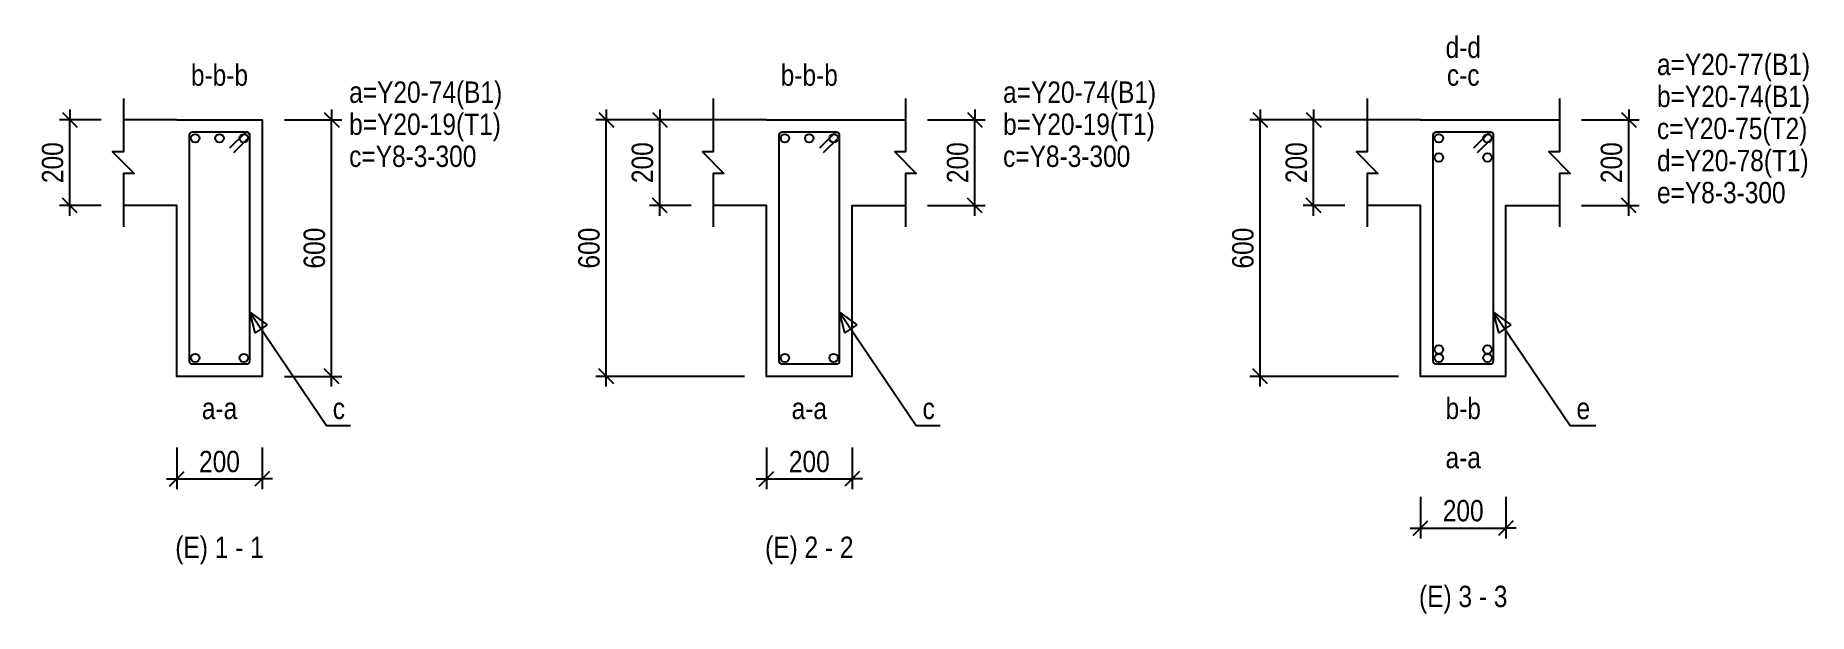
# Model space of a CAD drawing. Extents: x 0 to 206258, y -403073 to 0.
# Drawn here: x 41022 to 49320, y -308644 to -305939 of the extents above; entities that cross this region are included whole.
import ezdxf
from ezdxf.enums import TextEntityAlignment as Align

# ---------------------------------------------------------------- set-up
doc = ezdxf.new("R2010")
doc.units = 0
doc.header["$LTSCALE"] = 1000
doc.layers.add('Beam Line(D)', color=112, linetype='Continuous', true_color=0x00bd5e)
doc.layers.add('Link Label', color=94, linetype='Continuous', true_color=0x008100)
for name, color, linetype in [('Break Line', 5, 'Continuous'), ('Dimension Line', 5, 'Continuous'), ('Leader Line', 5, 'Continuous'), ('Link Line', 3, 'Continuous'), ('Rebar Label', 6, 'Continuous'), ('Rebar Line', 7, 'Continuous'), ('Section Label', 1, 'Continuous'), ('Top Rebar Label', 6, 'Continuous')]:
    doc.layers.add(name, color=color, linetype=linetype)
doc.styles.add('Dimension Text', font='ARIALN.TTF', dxfattribs={"height": 100})
doc.styles.add('Link Label', font='ARIALN.TTF', dxfattribs={"height": 100})
doc.styles.add('Rebar Label', font='ARIALN.TTF', dxfattribs={"height": 100})
doc.styles.add('Section Label', font='ARIALN.TTF', dxfattribs={"height": 100})
doc.styles.add('Top Rebar Label', font='ARIALN.TTF', dxfattribs={"height": 100})
doc.dimstyles.new('BEAM', dxfattribs={"dimtxt": 100, "dimasz": 30, "dimexe": 48.3, "dimexo": 103.5, "dimgap": 30, "dimtad": 1, "dimtoh": 1, "dimdec": 1, "dimlfac": 0.5, "dimdsep": 46, "dimtxsty": 'Dimension Text', "dimblk": 'PCDIM_TICK', "dimcen": 0.09, "dimclrd": 5, "dimclre": 5, "dimclrt": 5, "dimadec": 1, "dimazin": 0, "dimtp": 1, "dimtm": 1, "dimtfac": 1, "dimtdec": 4, "dimtofl": 0, "dimtmove": 0, "dimatfit": 3, "dimfxl": 1, "dimtolj": 1, "dimtzin": 0, "dimarcsym": 0})

msp = doc.modelspace()

# ---------------------------------------------------------------- texts
at = {"layer": 'Link Label', "transparency": 33554687, "style": 'Link Label'}
for s, p in [(' c=Y8-3-300', (42458.146, -306554.284)), (' c=Y8-3-300', (45518.385, -306554.284)), (' e=Y8-3-300', (48578.623, -306724.284)), ('c', (42413.146, -307734.284)), ('c', (45173.385, -307734.284)), ('e', (48233.623, -307734.284))]:
    msp.add_text(s, height=100, dxfattribs=at).set_placement(p)
at = {"layer": 'Rebar Label', "transparency": 33554687, "style": 'Rebar Label'}
for s, p in [('d-d', (47703.623, -306074.284)), ('b-b-b', (41883.146, -306204.284)), ('b-b-b', (44643.385, -306204.284)), ('c-c', (47703.623, -306204.284)), ('a-a', (41883.146, -307764.284)), ('a-a', (44643.385, -307764.284)), ('b-b', (47703.623, -307764.284)), ('a-a', (47703.623, -307994.284))]:
    msp.add_text(s, height=100, dxfattribs=at).set_placement(p, align=Align.BOTTOM_CENTER)
for s, p in [(' a=Y20-77(B1)', (48578.623, -306124.284)), (' a=Y20-74(B1)', (42458.146, -306254.284)), (' a=Y20-74(B1)', (45518.385, -306254.284)), (' b=Y20-74(B1)', (48578.623, -306274.284))]:
    msp.add_text(s, height=100, dxfattribs=at).set_placement(p)
at = {"layer": 'Section Label', "transparency": 33554687, "style": 'Section Label'}
for s, p in [('(E) 1 - 1', (41883.146, -308414.284)), ('(E) 2 - 2', (44643.385, -308414.284)), ('(E) 3 - 3', (47703.623, -308644.284))]:
    msp.add_text(s, height=100, dxfattribs=at).set_placement(p, align=Align.BOTTOM_CENTER)
at = {"layer": 'Top Rebar Label', "transparency": 33554687, "style": 'Top Rebar Label'}
for s, p in [(' b=Y20-19(T1)', (42458.146, -306404.284)), (' b=Y20-19(T1)', (45518.385, -306404.284)), (' c=Y20-75(T2)', (48578.623, -306424.284)), (' d=Y20-78(T1)', (48578.623, -306574.284))]:
    msp.add_text(s, height=100, dxfattribs=at).set_placement(p)

# ---------------------------------------------------------------- blocks, each defined once
blk = doc.blocks.new('PCDIM_TICK')
at = {"layer": 'Dimension Line', "color": 0, "transparency": 33554687}
for p, q in [((1.15, 1.15), (-1.15, -1.15)), ((1.61, 0), (0, 0))]:
    blk.add_line(p, q, dxfattribs=at)
blk = doc.blocks.new('*U3769')
at = {"layer": 'Dimension Line', "color": 5, "true_color": 0x0000ff, "transparency": 16777216}
for p, q in [((42186.6, -306334.3), (42456.4, -306334.3)), ((42408.1, -307534.3), (42408.1, -306334.3)), ((42186.6, -307534.3), (42456.4, -307534.3))]:
    blk.add_line(p, q, dxfattribs=at)
at = {"layer": 'Dimension Line', "color": 5, "true_color": 0x0000ff, "transparency": 16777216, "xscale": 30, "yscale": 30}
for p, rotation in [((42408.1, -306334.3), 89.99999999999447), ((42408.1, -307534.3), 269.9999999999834)]:
    blk.add_blockref('PCDIM_TICK', p, dxfattribs=dict(at, rotation=rotation))
at = {"layer": 'Dimension Line', "color": 5, "true_color": 0x0000ff, "transparency": 16777216, "insert": (42378.1, -306934.3), "char_height": 100, "width": 181.97, "attachment_point": 8, "rotation": 90, "style": 'Dimension Text'}
blk.add_mtext('600', dxfattribs=at)
blk = doc.blocks.new('*U3770')
at = {"layer": 'Dimension Line', "color": 5, "true_color": 0x0000ff, "transparency": 16777216}
for p, q in [((41329.6, -306334.3), (41134.8, -306334.3)), ((41183.1, -306734.3), (41183.1, -306334.3)), ((41329.6, -306734.3), (41134.8, -306734.3))]:
    blk.add_line(p, q, dxfattribs=at)
at = {"layer": 'Dimension Line', "color": 5, "true_color": 0x0000ff, "transparency": 16777216, "xscale": 30, "yscale": 30}
for p, rotation in [((41183.1, -306334.3), 89.99999999999447), ((41183.1, -306734.3), 269.9999999999834)]:
    blk.add_blockref('PCDIM_TICK', p, dxfattribs=dict(at, rotation=rotation))
at = {"layer": 'Dimension Line', "color": 5, "true_color": 0x0000ff, "transparency": 16777216, "insert": (41153.1, -306534.3), "char_height": 100, "width": 182.775, "attachment_point": 8, "rotation": 90, "style": 'Dimension Text'}
blk.add_mtext('200', dxfattribs=at)
blk = doc.blocks.new('*U3771')
at = {"layer": 'Dimension Line', "color": 5, "true_color": 0x0000ff, "transparency": 16777216}
for p, q in [((41683.1, -307867.8), (41683.1, -308062.6)), ((42083.1, -307867.8), (42083.1, -308062.6)), ((41683.1, -308014.3), (42083.1, -308014.3))]:
    blk.add_line(p, q, dxfattribs=at)
at = {"layer": 'Dimension Line', "color": 5, "true_color": 0x0000ff, "transparency": 16777216, "xscale": 30, "yscale": 30, "rotation": 180.0000000000004}
blk.add_blockref('PCDIM_TICK', (41683.1, -308014.3), dxfattribs=at)
at = {"layer": 'Dimension Line', "color": 5, "true_color": 0x0000ff, "transparency": 16777216, "xscale": 30, "yscale": 30}
blk.add_blockref('PCDIM_TICK', (42083.1, -308014.3), dxfattribs=at)
at = {"layer": 'Dimension Line', "color": 5, "true_color": 0x0000ff, "transparency": 16777216, "insert": (41883.1, -307984.3), "char_height": 100, "width": 182.775, "attachment_point": 8, "style": 'Dimension Text'}
blk.add_mtext('200', dxfattribs=at)
blk = doc.blocks.new('*U3772')
at = {"layer": 'Dimension Line', "color": 5, "true_color": 0x0000ff, "transparency": 16777216}
for p, q in [((45196.9, -306334.3), (45466.7, -306334.3)), ((45418.4, -306734.3), (45418.4, -306334.3)), ((45196.9, -306734.3), (45466.7, -306734.3))]:
    blk.add_line(p, q, dxfattribs=at)
at = {"layer": 'Dimension Line', "color": 5, "true_color": 0x0000ff, "transparency": 16777216, "xscale": 30, "yscale": 30}
for p, rotation in [((45418.4, -306334.3), 89.99999999999447), ((45418.4, -306734.3), 269.9999999999834)]:
    blk.add_blockref('PCDIM_TICK', p, dxfattribs=dict(at, rotation=rotation))
at = {"layer": 'Dimension Line', "color": 5, "true_color": 0x0000ff, "transparency": 16777216, "insert": (45388.4, -306534.3), "char_height": 100, "width": 182.775, "attachment_point": 8, "rotation": 90, "style": 'Dimension Text'}
blk.add_mtext('200', dxfattribs=at)
blk = doc.blocks.new('*U3773')
at = {"layer": 'Dimension Line', "color": 5, "true_color": 0x0000ff, "transparency": 16777216}
for p, q in [((44089.9, -306334.3), (43895.1, -306334.3)), ((43943.4, -306734.3), (43943.4, -306334.3)), ((44089.9, -306734.3), (43895.1, -306734.3))]:
    blk.add_line(p, q, dxfattribs=at)
at = {"layer": 'Dimension Line', "color": 5, "true_color": 0x0000ff, "transparency": 16777216, "xscale": 30, "yscale": 30}
for p, rotation in [((43943.4, -306334.3), 89.99999999999447), ((43943.4, -306734.3), 269.9999999999834)]:
    blk.add_blockref('PCDIM_TICK', p, dxfattribs=dict(at, rotation=rotation))
at = {"layer": 'Dimension Line', "color": 5, "true_color": 0x0000ff, "transparency": 16777216, "insert": (43913.4, -306534.3), "char_height": 100, "width": 182.775, "attachment_point": 8, "rotation": 90, "style": 'Dimension Text'}
blk.add_mtext('200', dxfattribs=at)
blk = doc.blocks.new('*U3774')
at = {"layer": 'Dimension Line', "color": 5, "true_color": 0x0000ff, "transparency": 16777216}
for p, q in [((44339.9, -306334.3), (43645.1, -306334.3)), ((43693.4, -307534.3), (43693.4, -306334.3)), ((44339.9, -307534.3), (43645.1, -307534.3))]:
    blk.add_line(p, q, dxfattribs=at)
at = {"layer": 'Dimension Line', "color": 5, "true_color": 0x0000ff, "transparency": 16777216, "xscale": 30, "yscale": 30}
for p, rotation in [((43693.4, -306334.3), 89.99999999999447), ((43693.4, -307534.3), 269.9999999999834)]:
    blk.add_blockref('PCDIM_TICK', p, dxfattribs=dict(at, rotation=rotation))
at = {"layer": 'Dimension Line', "color": 5, "true_color": 0x0000ff, "transparency": 16777216, "insert": (43663.4, -306934.3), "char_height": 100, "width": 181.97, "attachment_point": 8, "rotation": 90, "style": 'Dimension Text'}
blk.add_mtext('600', dxfattribs=at)
blk = doc.blocks.new('*U3775')
at = {"layer": 'Dimension Line', "color": 5, "true_color": 0x0000ff, "transparency": 16777216}
for p, q in [((44443.4, -307867.8), (44443.4, -308062.6)), ((44843.4, -307867.8), (44843.4, -308062.6)), ((44443.4, -308014.3), (44843.4, -308014.3))]:
    blk.add_line(p, q, dxfattribs=at)
at = {"layer": 'Dimension Line', "color": 5, "true_color": 0x0000ff, "transparency": 16777216, "xscale": 30, "yscale": 30, "rotation": 180.0000000000004}
blk.add_blockref('PCDIM_TICK', (44443.4, -308014.3), dxfattribs=at)
at = {"layer": 'Dimension Line', "color": 5, "true_color": 0x0000ff, "transparency": 16777216, "xscale": 30, "yscale": 30}
blk.add_blockref('PCDIM_TICK', (44843.4, -308014.3), dxfattribs=at)
at = {"layer": 'Dimension Line', "color": 5, "true_color": 0x0000ff, "transparency": 16777216, "insert": (44643.4, -307984.3), "char_height": 100, "width": 182.775, "attachment_point": 8, "style": 'Dimension Text'}
blk.add_mtext('200', dxfattribs=at)
blk = doc.blocks.new('*U3776')
at = {"layer": 'Dimension Line', "color": 5, "true_color": 0x0000ff, "transparency": 16777216}
for p, q in [((48257.1, -306334.3), (48526.9, -306334.3)), ((48478.6, -306734.3), (48478.6, -306334.3)), ((48257.1, -306734.3), (48526.9, -306734.3))]:
    blk.add_line(p, q, dxfattribs=at)
at = {"layer": 'Dimension Line', "color": 5, "true_color": 0x0000ff, "transparency": 16777216, "xscale": 30, "yscale": 30}
for p, rotation in [((48478.6, -306334.3), 89.99999999999447), ((48478.6, -306734.3), 269.9999999999834)]:
    blk.add_blockref('PCDIM_TICK', p, dxfattribs=dict(at, rotation=rotation))
at = {"layer": 'Dimension Line', "color": 5, "true_color": 0x0000ff, "transparency": 16777216, "insert": (48448.6, -306534.3), "char_height": 100, "width": 182.775, "attachment_point": 8, "rotation": 90, "style": 'Dimension Text'}
blk.add_mtext('200', dxfattribs=at)
blk = doc.blocks.new('*U3777')
at = {"layer": 'Dimension Line', "color": 5, "true_color": 0x0000ff, "transparency": 16777216}
for p, q in [((47150.1, -306334.3), (46955.3, -306334.3)), ((47003.6, -306734.3), (47003.6, -306334.3)), ((47150.1, -306734.3), (46955.3, -306734.3))]:
    blk.add_line(p, q, dxfattribs=at)
at = {"layer": 'Dimension Line', "color": 5, "true_color": 0x0000ff, "transparency": 16777216, "xscale": 30, "yscale": 30}
for p, rotation in [((47003.6, -306334.3), 89.99999999999447), ((47003.6, -306734.3), 269.9999999999834)]:
    blk.add_blockref('PCDIM_TICK', p, dxfattribs=dict(at, rotation=rotation))
at = {"layer": 'Dimension Line', "color": 5, "true_color": 0x0000ff, "transparency": 16777216, "insert": (46973.6, -306534.3), "char_height": 100, "width": 182.775, "attachment_point": 8, "rotation": 90, "style": 'Dimension Text'}
blk.add_mtext('200', dxfattribs=at)
blk = doc.blocks.new('*U3778')
at = {"layer": 'Dimension Line', "color": 5, "true_color": 0x0000ff, "transparency": 16777216}
for p, q in [((47400.1, -306334.3), (46705.3, -306334.3)), ((46753.6, -307534.3), (46753.6, -306334.3)), ((47400.1, -307534.3), (46705.3, -307534.3))]:
    blk.add_line(p, q, dxfattribs=at)
at = {"layer": 'Dimension Line', "color": 5, "true_color": 0x0000ff, "transparency": 16777216, "xscale": 30, "yscale": 30}
for p, rotation in [((46753.6, -306334.3), 89.99999999999447), ((46753.6, -307534.3), 269.9999999999834)]:
    blk.add_blockref('PCDIM_TICK', p, dxfattribs=dict(at, rotation=rotation))
at = {"layer": 'Dimension Line', "color": 5, "true_color": 0x0000ff, "transparency": 16777216, "insert": (46723.6, -306934.3), "char_height": 100, "width": 181.97, "attachment_point": 8, "rotation": 90, "style": 'Dimension Text'}
blk.add_mtext('600', dxfattribs=at)
blk = doc.blocks.new('*U3779')
at = {"layer": 'Dimension Line', "color": 5, "true_color": 0x0000ff, "transparency": 16777216}
for p, q in [((47503.6, -308097.8), (47503.6, -308292.6)), ((47903.6, -308097.8), (47903.6, -308292.6)), ((47503.6, -308244.3), (47903.6, -308244.3))]:
    blk.add_line(p, q, dxfattribs=at)
at = {"layer": 'Dimension Line', "color": 5, "true_color": 0x0000ff, "transparency": 16777216, "xscale": 30, "yscale": 30, "rotation": 180.0000000000004}
blk.add_blockref('PCDIM_TICK', (47503.6, -308244.3), dxfattribs=at)
at = {"layer": 'Dimension Line', "color": 5, "true_color": 0x0000ff, "transparency": 16777216, "xscale": 30, "yscale": 30}
blk.add_blockref('PCDIM_TICK', (47903.6, -308244.3), dxfattribs=at)
at = {"layer": 'Dimension Line', "color": 5, "true_color": 0x0000ff, "transparency": 16777216, "insert": (47703.6, -308214.3), "char_height": 100, "width": 182.775, "attachment_point": 8, "style": 'Dimension Text'}
blk.add_mtext('200', dxfattribs=at)

# ---------------------------------------------------------------- dimensions: what is measured, and where the dimension line sits
at = {"layer": 'Dimension Line', "transparency": 33554687}
for base, p1, p2, text, picture, middle in [((41183.146, -306534.284), (41433.146, -306734.284), (41433.146, -306334.284), '200', '*U3770', (41183.146, -306534.284)), ((42408.146, -306934.284), (42083.146, -307534.284), (42083.146, -306334.284), '600', '*U3769', (42408.146, -306934.284)), ((43693.385, -306934.284), (44443.385, -307534.284), (44443.385, -306334.284), '600', '*U3774', (43693.385, -306934.284)), ((43943.385, -306534.284), (44193.385, -306734.284), (44193.385, -306334.284), '200', '*U3773', (43943.385, -306534.284)), ((45418.385, -306534.284), (45093.385, -306734.284), (45093.385, -306334.284), '200', '*U3772', (45418.385, -306534.284)), ((46753.623, -306934.284), (47503.623, -307534.284), (47503.623, -306334.284), '600', '*U3778', (46753.623, -306934.284)), ((47003.623, -306534.284), (47253.623, -306734.284), (47253.623, -306334.284), '200', '*U3777', (47003.623, -306534.284)), ((48478.623, -306534.284), (48153.623, -306734.284), (48153.623, -306334.284), '200', '*U3776', (48478.623, -306534.284))]:
    dim = msp.add_linear_dim(base=base, p1=p1, p2=p2, angle=90, text=text, dimstyle='BEAM', override={"dimscale": 1, "dimtxt": 100, "dimasz": 30, "dimexe": 48.3, "dimexo": 103.5, "dimgap": 30, "dimtad": 1, "dimtih": 0, "dimdec": 1, "dimlfac": 0.5, "dimzin": 8, "dimlunit": 2, "dimpost": '', "dimtxsty": 'Dimension Text', "dimblk": 'PCDIM_TICK', "dimse1": 0, "dimse2": 0, "dimsd2": 0, "dimclrd": 5, "dimclre": 5, "dimclrt": 5, "dimaunit": 0, "dimadec": 1, "dimazin": 0, "dimtol": 0, "dimtp": 1, "dimtm": 1, "dimtmove": 0}, dxfattribs=at)
    dim.commit()
    dim.dimension.update_dxf_attribs({"geometry": picture, "text_midpoint": middle})
for base, p1, p2, picture, middle in [((41883.146, -308014.284), (41683.146, -307764.284), (42083.146, -307764.284), '*U3771', (41883.146, -308014.284)), ((44643.385, -308014.284), (44443.385, -307764.284), (44843.385, -307764.284), '*U3775', (44643.385, -308014.284)), ((47703.623, -308244.284), (47503.623, -307994.284), (47903.623, -307994.284), '*U3779', (47703.623, -308244.284))]:
    dim = msp.add_linear_dim(base=base, p1=p1, p2=p2, text='200', dimstyle='BEAM', override={"dimscale": 1, "dimtxt": 100, "dimasz": 30, "dimexe": 48.3, "dimexo": 103.5, "dimgap": 30, "dimtad": 1, "dimtih": 0, "dimdec": 1, "dimlfac": 0.5, "dimzin": 8, "dimlunit": 2, "dimpost": '', "dimtxsty": 'Dimension Text', "dimblk": 'PCDIM_TICK', "dimse1": 0, "dimse2": 0, "dimsd2": 0, "dimclrd": 5, "dimclre": 5, "dimclrt": 5, "dimaunit": 0, "dimadec": 1, "dimazin": 0, "dimtol": 0, "dimtp": 1, "dimtm": 1, "dimtmove": 0}, dxfattribs=at)
    dim.commit()
    dim.dimension.update_dxf_attribs({"geometry": picture, "text_midpoint": middle})

# ---------------------------------------------------------------- linework, layer by layer
at = {"layer": 'Beam Line(D)', "transparency": 33554687}
for points in [[(41683.146, -306334.284), (42083.146, -306334.284), (42083.146, -307534.284), (41683.146, -307534.284), (41683.146, -306734.284), (41433.146, -306734.284)], [(41683.146, -306334.284), (41433.146, -306334.284)], [(41683.146, -306334.284), (41683.146, -306334.284)], [(44443.385, -306334.284), (44193.385, -306334.284)], [(44443.385, -306334.284), (44843.385, -306334.284)], [(44443.385, -306334.284), (44443.385, -306334.284)], [(44843.385, -306334.284), (44843.385, -306334.284)], [(44843.385, -306334.284), (45093.385, -306334.284)], [(47503.623, -306334.284), (47253.623, -306334.284)], [(47503.623, -306334.284), (47903.623, -306334.284)], [(47503.623, -306334.284), (47503.623, -306334.284)], [(47903.623, -306334.284), (47903.623, -306334.284)], [(47903.623, -306334.284), (48153.623, -306334.284)], [(44843.385, -307534.284), (44443.385, -307534.284), (44443.385, -306734.284), (44193.385, -306734.284)], [(44843.385, -307534.284), (44843.385, -306734.284), (45093.385, -306734.284)], [(47903.623, -307534.284), (47503.623, -307534.284), (47503.623, -306734.284), (47253.623, -306734.284)], [(47903.623, -307534.284), (47903.623, -306734.284), (48153.623, -306734.284)]]:
    msp.add_lwpolyline(points, dxfattribs=at)
at = {"layer": 'Break Line', "transparency": 33554687}
for points in [[(41433.146, -306234.284), (41433.146, -306484.284), (41383.146, -306484.284), (41483.146, -306584.284), (41433.146, -306584.284), (41433.146, -306834.284)], [(44193.385, -306234.284), (44193.385, -306484.284), (44143.385, -306484.284), (44243.385, -306584.284), (44193.385, -306584.284), (44193.385, -306834.284)], [(45093.385, -306234.284), (45093.385, -306484.284), (45043.385, -306484.284), (45143.385, -306584.284), (45093.385, -306584.284), (45093.385, -306834.284)], [(47253.623, -306234.284), (47253.623, -306484.284), (47203.623, -306484.284), (47303.623, -306584.284), (47253.623, -306584.284), (47253.623, -306834.284)], [(48153.623, -306234.284), (48153.623, -306484.284), (48103.623, -306484.284), (48203.623, -306584.284), (48153.623, -306584.284), (48153.623, -306834.284)]]:
    msp.add_lwpolyline(points, dxfattribs=at)
at = {"layer": 'Leader Line', "transparency": 33554687}
for points in [[(42106.086, -307293.009), (42049.402, -307331.297), (42025.146, -307234.284), (42106.086, -307293.009)], [(42025.146, -307234.284), (42383.146, -307764.284), (42496.275, -307764.284)], [(44866.325, -307293.008), (44809.641, -307331.297), (44785.384, -307234.283), (44866.325, -307293.008)], [(44785.384, -307234.283), (45143.385, -307764.284), (45256.514, -307764.284)], [(47926.563, -307293.008), (47869.879, -307331.296), (47845.622, -307234.283), (47926.563, -307293.008)], [(47845.622, -307234.283), (48203.623, -307764.284), (48324.435, -307764.284)]]:
    msp.add_lwpolyline(points, dxfattribs=at)
at = {"layer": 'Link Line', "transparency": 33554687}
for points in [[(41950.335, -306486.894), (42021.045, -306416.183, 0.66817864), (42011.146, -306392.284), (41755.146, -306392.284, 0.41421356), (41741.146, -306406.284), (41741.146, -307462.284, 0.41421356), (41755.146, -307476.284), (42011.146, -307476.284, 0.41421356), (42025.146, -307462.284), (42025.146, -306406.284, 0.66817864), (42001.246, -306396.384), (41930.536, -306467.095)], [(44710.573, -306486.894), (44781.284, -306416.183, 0.66817864), (44771.385, -306392.284), (44515.385, -306392.284, 0.41421356), (44501.385, -306406.284), (44501.385, -307462.284, 0.41421356), (44515.385, -307476.284), (44771.385, -307476.284, 0.41421356), (44785.385, -307462.284), (44785.385, -306406.284, 0.66817864), (44761.485, -306396.384), (44690.774, -306467.095)], [(47770.812, -306486.894), (47841.523, -306416.183, 0.66817864), (47831.623, -306392.284), (47575.623, -306392.284, 0.41421356), (47561.623, -306406.284), (47561.623, -307462.284, 0.41421356), (47575.623, -307476.284), (47831.623, -307476.284, 0.41421356), (47845.623, -307462.284), (47845.623, -306406.284, 0.66817864), (47821.724, -306396.384), (47751.013, -306467.095)]]:
    msp.add_lwpolyline(points, format="xyb", dxfattribs=at)
at = {"layer": 'Rebar Line', "transparency": 33554687}
for centre in [(41769.146, -306420.284), (41883.146, -306420.284), (41997.146, -306420.284), (44529.385, -306420.284), (44643.385, -306420.284), (44757.385, -306420.284), (47589.623, -306420.284), (47817.623, -306420.284), (47589.623, -306510.284), (47817.623, -306510.284), (41769.146, -307448.284), (41997.146, -307448.284), (44529.385, -307448.284), (44757.385, -307448.284), (47589.623, -307408.284), (47589.623, -307448.284), (47817.623, -307408.284), (47817.623, -307448.284)]:
    msp.add_circle(centre, 20, dxfattribs=at)

msp.set_redraw_order([(e.dxf.handle, doc.entitydb.next_handle()) for e in msp.query("TEXT MTEXT ATTDEF DIMENSION ARC_DIMENSION")])  # texts and dimensions are drawn at this point

doc.saveas('drawing.dxf')
